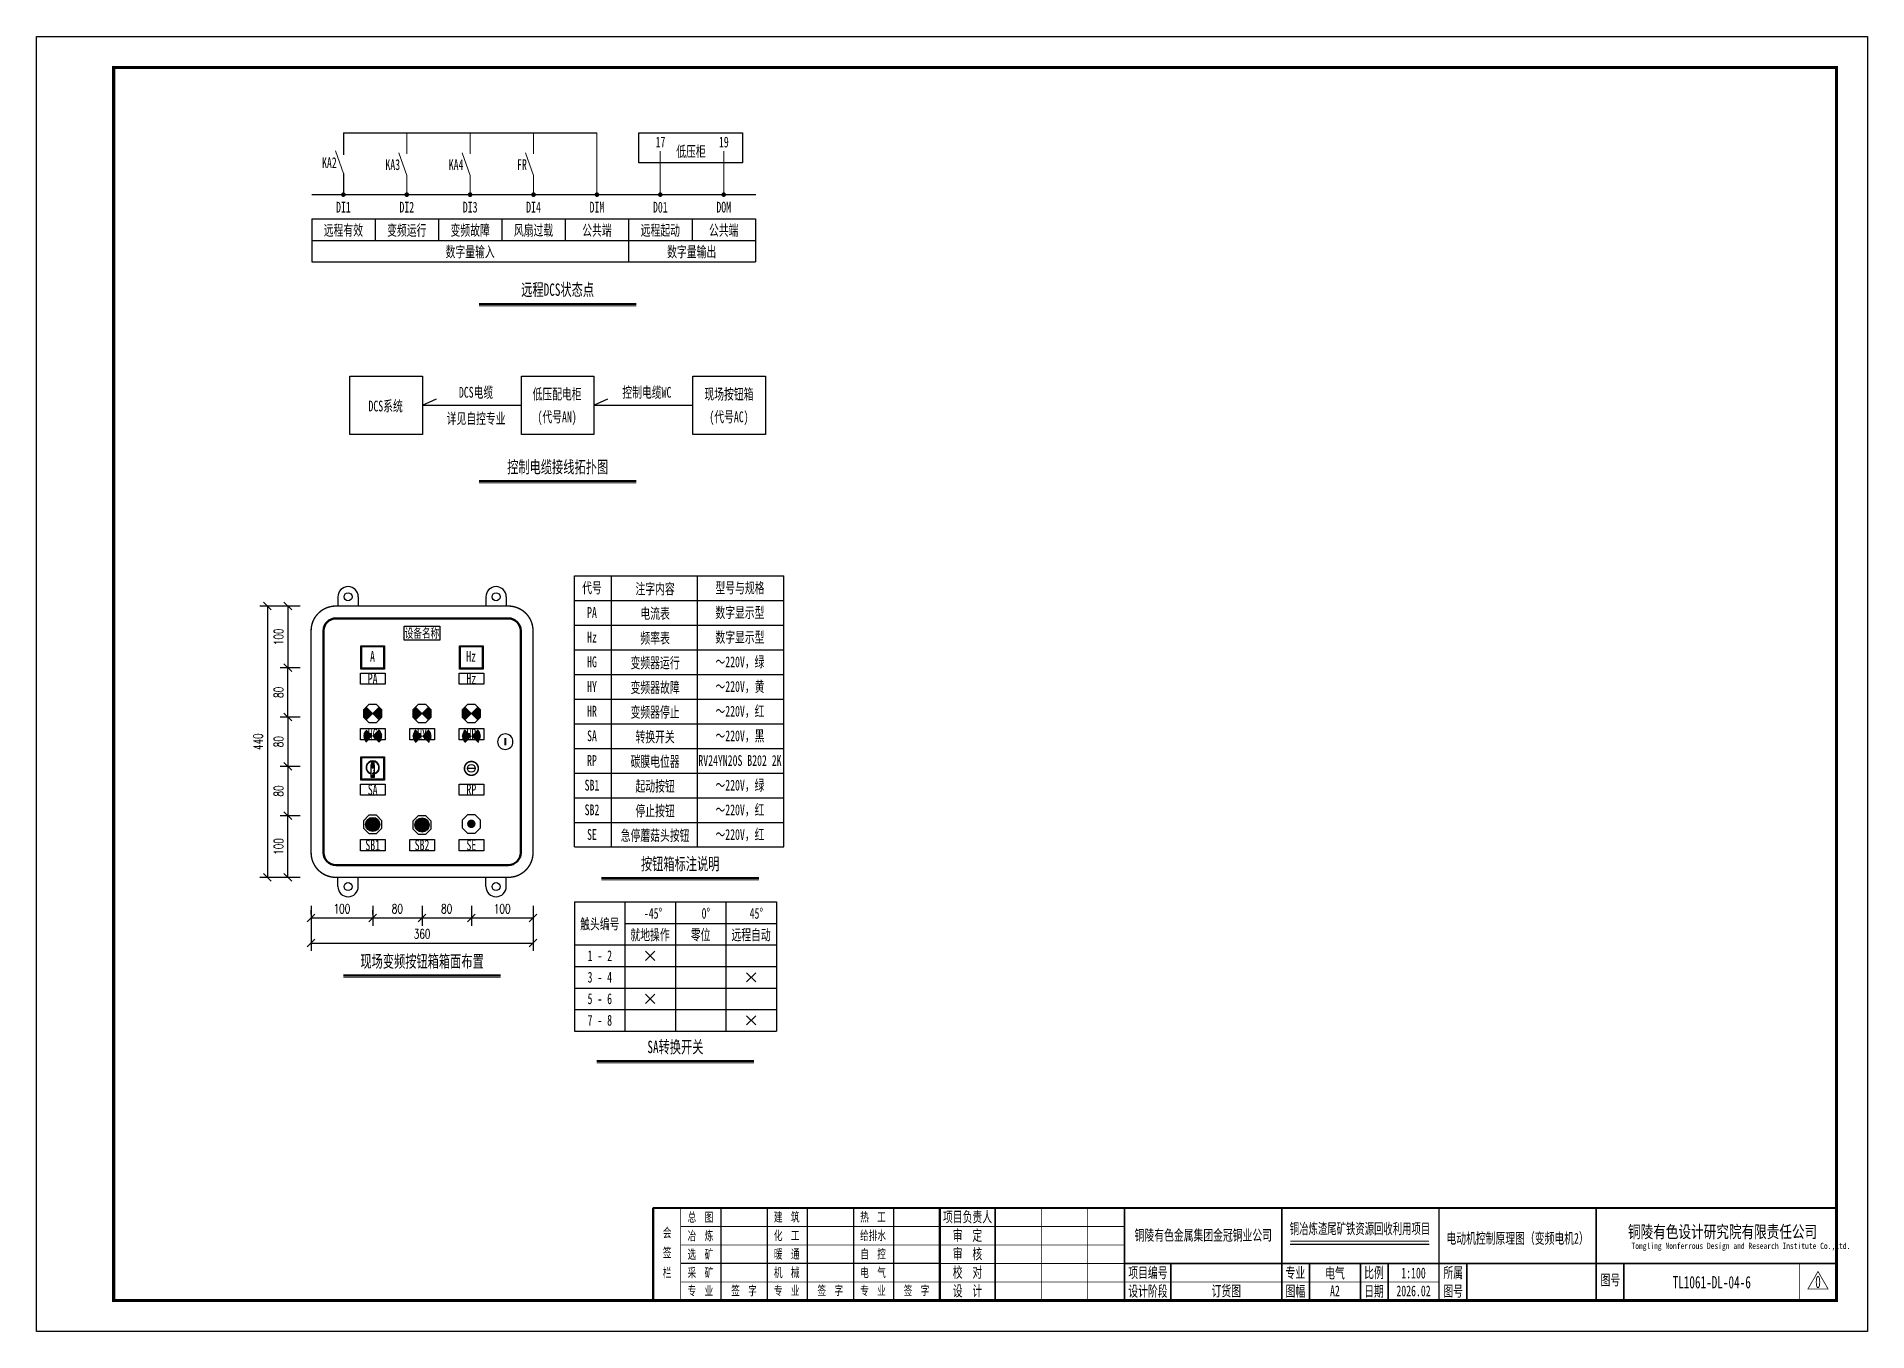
# Model space of a CAD drawing. Header units: millimetres. Extents: x 401220 to 2750366, y -101310 to 943175.
# Drawn here: x 1179837 to 1239237, y 495324 to 537324 of the extents above; entities that cross this region are included whole.
import ezdxf
from ezdxf.enums import TextEntityAlignment as Align

# ---------------------------------------------------------------- set-up
doc = ezdxf.new("R2010")
doc.units = ezdxf.units.MM
for name, color, linetype in [('1', 7, 'Continuous'), ('4', 1, 'Continuous'), ('动力平面设备层', 1, 'Continuous'), ('图框', 7, 'Continuous'), ('文字', 7, 'Continuous'), ('标注-照明', 7, 'Continuous'), ('照明平面导线层', 3, 'Continuous'), ('照明平面设备层', 1, 'Continuous'), ('电气-接地设计-接地线', 3, '接地线')]:
    doc.layers.add(name, color=color, linetype=linetype)
for name, color, linetype, lineweight in [('CAXA0层', 7, 'Continuous', 25), ('SW', 8, 'Continuous', 20), ('TEXT', 4, 'Continuous', 0)]:
    doc.layers.add(name, color=color, linetype=linetype, lineweight=lineweight)
doc.styles.add('DIM_FONT', font='txt.shx', dxfattribs={"width": 0.7, "bigfont": 'hzdx.shx'})
doc.styles.add('HZ', font='simsun.ttf', dxfattribs={"width": 0.75})
doc.styles.add('标准', font='NSimSun.ttf', dxfattribs={"width": 0.667})
doc.linetypes.add('接地线', pattern='A,500,[136,EESLTYPE.shx,S=100,R=0,X=0,Y=0],500,-200,60,-200', length=1460)
doc.dimstyles.new('副本 DIM20', dxfattribs={"dimtxt": 300, "dimasz": 2, "dimexe": 250, "dimexo": 300, "dimgap": 150, "dimtad": 1, "dimdec": 0, "dimlfac": 0.05, "dimzin": 0, "dimdsep": 46, "dimtxsty": 'DIM_FONT', "dimblk1": '_DIMX', "dimblk2": '_DIMX', "dimsah": 1, "dimcen": 0, "dimclrd": 3, "dimclre": 3, "dimclrt": 7, "dimadec": 0, "dimazin": 0, "dimtfac": 1, "dimtdec": 0, "dimtix": 1, "dimtmove": 2, "dimatfit": 3, "dimldrblk": '_DIMX', "dimfxl": 250, "dimtolj": 1, "dimtzin": 0, "dimarcsym": 0})

msp = doc.modelspace()

# ---------------------------------------------------------------- texts
at = {"layer": 'SW', "color": 7, "linetype": 'ByBlock', "lineweight": 25, "style": '标准', "width": 0.667}
for s, height, p in [('17', 350, (1200078.3, 533730.7)), ('19', 350, (1202134.8, 533730.7)), ('低压柜', 350, (1201067, 533424.7)), ('DI1', 350, (1189790.7, 531616.9)), ('DI2', 350, (1191847.2, 531616.9)), ('DI3', 350, (1193903.7, 531616.9)), ('DI4', 350, (1195960.2, 531616.9)), ('DIM', 350, (1198016.7, 531616.9)), ('D01', 350, (1200073.2, 531616.9)), ('DOM', 350, (1202129.7, 531616.9)), ('远程有效', 350, (1189790.7, 530868.4)), ('变频运行', 350, (1191847.2, 530868.4)), ('变频故障', 350, (1193903.7, 530868.4)), ('风扇过载', 350, (1195960.2, 530868.4)), ('公共端', 350, (1198016.7, 530868.4)), ('远程起动', 350, (1200073.2, 530868.4)), ('公共端', 350, (1202129.7, 530868.4)), ('数字量输入', 350, (1193903.1, 530170.2)), ('数字量输出', 350, (1201090.4, 530170.2)), ('远程DCS状态点', 400, (1196741.5, 528915.9)), ('DCS电缆', 350, (1194095.5, 525611.7)), ('低压配电柜', 350, (1196723.4, 525553.4)), ('控制电缆WC', 350, (1199636.7, 525611.7)), ('现场按钮箱', 350, (1202300.2, 525553.4)), ('DCS系统', 350, (1191160.7, 525165.2)), ('详见自控专业', 350, (1194095.5, 524763)), ('(代号AN)', 350, (1196723.4, 524814.6)), ('(代号AC)', 350, (1202300.2, 524814.6)), ('控制电缆接线拓扑图', 400, (1196741.5, 523164.4)), ('代号', 350, (1197855.4, 519267.1)), ('注字内容', 350, (1199903.4, 519236.2)), ('型号与规格', 350, (1202656.2, 519267.1)), ('PA', 350, (1197855.4, 518467.1)), ('电流表', 350, (1199903.4, 518436.2)), ('数字显示型', 350, (1202656.2, 518467.1)), ('设备名称', 300, (1192339.9, 517823.5)), ('Hz', 350, (1197855.4, 517667.1)), ('频率表', 350, (1199903.4, 517636.2)), ('数字显示型', 350, (1202656.2, 517667.1)), ('A', 350, (1190733.6, 517044.5)), ('Hz', 350, (1193933.6, 517044.5)), ('HG', 350, (1197855.4, 516867.1)), ('变频器运行', 350, (1199903.4, 516836.2)), ('～220V，绿', 350, (1202656.2, 516867.1)), ('PA', 350, (1190740.1, 516325.6)), ('Hz', 350, (1193940.1, 516325.7)), ('HY', 350, (1197855.4, 516067.1)), ('变频器故障', 350, (1199903.4, 516036.2)), ('～220V，黄', 350, (1202656.2, 516067.1)), ('HR', 350, (1197855.4, 515267.1)), ('变频器停止', 350, (1199903.4, 515236.2)), ('～220V，红', 350, (1202656.2, 515267.1)), ('HG', 350, (1190741.4, 514525.7)), ('HY', 350, (1192341.3, 514525.7)), ('HR', 350, (1193941.4, 514525.7)), ('SA', 350, (1197855.4, 514467.1)), ('转换开关', 350, (1199903.4, 514436.2)), ('～220V，黑', 350, (1202656.2, 514467.1)), ('RP', 350, (1197855.4, 513667.1)), ('碳膜电位器', 350, (1199903.4, 513636.2)), ('RV24YN20S B202 2K', 350, (1202656.2, 513667.1)), ('SB1', 350, (1197855.4, 512867.1)), ('起动按钮', 350, (1199903.4, 512836.2)), ('～220V，绿', 350, (1202656.2, 512867.1)), ('SA', 350, (1190740.1, 512725.6)), ('RP', 350, (1193941.4, 512725.7)), ('SB2', 350, (1197855.4, 512067.1)), ('停止按钮', 350, (1199903.4, 512036.2)), ('～220V，红', 350, (1202656.2, 512067.1)), ('SE', 350, (1197855.4, 511267.1)), ('急停蘑菇头按钮', 350, (1199903.4, 511236.2)), ('～220V，红', 350, (1202656.2, 511267.1)), ('SB1', 350, (1190741.4, 510925.6)), ('SB2', 350, (1192341.3, 510925.7)), ('SE', 350, (1193941.4, 510925.7)), ('按钮箱标注说明', 400, (1200717.3, 510289.5)), ('-45°', 350, (1199835.5, 508710.2)), ('0°', 350, (1201550.2, 508710.2)), ('45°', 350, (1203188.8, 508710.2)), ('触头编号', 350, (1198109.3, 508364.6)), ('就地操作', 350, (1199739.5, 508012.1)), ('零位', 350, (1201378.9, 508012.1)), ('远程自动', 350, (1203018.2, 508012.1)), ('现场变频按钮箱箱面布置', 400, (1192342.8, 507129.1)), ('1 - 2', 350, (1198109.3, 507335.3)), ('3 - 4', 350, (1198109.3, 506637.1)), ('5 - 6', 350, (1198109.3, 505938.9)), ('7 - 8', 350, (1198109.3, 505240.7)), ('SA转换开关', 400, (1200562.6, 504350.5))]:
    msp.add_text(s, height=height, dxfattribs=at).set_placement(p, align=Align.CENTER)
for s, p in [('KA2', (1189573.2, 533235)), ('KA3', (1191629.7, 533171.2)), ('KA4', (1193686.2, 533171.2)), ('FR', (1195742.7, 533171.2))]:
    msp.add_text(s, height=350, dxfattribs=at).set_placement(p, align=Align.MIDDLE_RIGHT)
at = {"layer": 'SW', "color": 7, "linetype": 'Continuous', "lineweight": 25, "style": '标准'}
for s, height, width, p in [('铜陵有色金属集团金冠铜业公司', 350, 0.667, (1217690.5, 498269.8)), ('铜冶炼渣尾矿铁资源回收利用项目', 350, 0.62, (1222774.1, 498481.4)), ('电动机控制原理图（变频电机2）', 350, 0.667, (1227887.5, 498169.1)), ('电气', 350, 0.667, (1221960.8, 497041.8)), ('1:100', 350, 0.667, (1224510.8, 497041.8)), ('订货图', 350, 0.667, (1218436, 496462.1)), ('A2', 350, 0.667, (1221960.8, 496462.1)), ('2026.02', 350, 0.667, (1224510.8, 496462.1)), ('TL1061-DL-04-6', 400, 0.667, (1234185.9, 496718.6)), ('0', 400, 0.667, (1237634.4, 496730.1))]:
    msp.add_text(s, height=height, dxfattribs=dict(at, width=width)).set_placement(p, align=Align.CENTER)

# ---------------------------------------------------------------- blocks, each defined once
blk = doc.blocks.new('_Oblique')
at = {"color": 0, "linetype": 'ByBlock', "lineweight": -2}
blk.add_line((-0.5, -0.5), (0.5, 0.5), dxfattribs=at)
blk = doc.blocks.new('*D123')
at = {"layer": '1', "color": 3, "linetype": 'ByBlock', "lineweight": -2, "transparency": 16777216}
for p, q in [((1188384, 515252), (1187738, 515252)), ((1187988, 515252), (1187988, 513652)), ((1188384, 513652), (1187738, 513652))]:
    blk.add_line(p, q, dxfattribs=at)
at = {"layer": 'Defpoints', "color": 0, "linetype": 'ByBlock', "transparency": 16777216}
for p in [(1188684, 515252), (1187988, 513652), (1188684, 513652)]:
    blk.add_point(p, dxfattribs=at)
at = {"layer": '1', "color": 3, "linetype": 'ByBlock', "lineweight": -2, "transparency": 16777216, "xscale": 250, "yscale": 250, "zscale": 250}
for p, rotation in [((1187988, 515252), 90), ((1187988, 513652), 270)]:
    blk.add_blockref('_Oblique', p, dxfattribs=dict(at, rotation=rotation))
at = {"layer": '1', "color": 7, "linetype": 'ByBlock', "transparency": 16777216, "insert": (1187688, 514452), "char_height": 300, "attachment_point": 5, "rotation": 90, "style": 'DIM_FONT'}
blk.add_mtext('\\A1;80', dxfattribs=at)
blk = doc.blocks.new('_DIMX')
blk.add_line((-150, 0), (150, 0))
at = {"const_width": 50}
blk.add_lwpolyline([(-70, -70), (70, 70)], dxfattribs=at)
blk = doc.blocks.new('*D124')
at = {"layer": '1', "color": 3, "linetype": 'ByBlock', "lineweight": -2, "transparency": 16777216}
for p, q in [((1188061, 518852), (1187074, 518852)), ((1187324, 518852), (1187324, 510052)), ((1188061, 510052), (1187074, 510052))]:
    blk.add_line(p, q, dxfattribs=at)
at = {"layer": 'Defpoints', "color": 0, "linetype": 'ByBlock', "transparency": 16777216}
for p in [(1188361, 518852), (1187324, 510052), (1188361, 510052)]:
    blk.add_point(p, dxfattribs=at)
at = {"layer": '1', "color": 3, "linetype": 'ByBlock', "lineweight": -2, "transparency": 16777216, "xscale": 250, "yscale": 250, "zscale": 250}
for p, rotation in [((1187324, 518852), 90), ((1187324, 510052), 270)]:
    blk.add_blockref('_Oblique', p, dxfattribs=dict(at, rotation=rotation))
at = {"layer": '1', "color": 7, "linetype": 'ByBlock', "transparency": 16777216, "insert": (1187024, 514452), "char_height": 300, "attachment_point": 5, "rotation": 90, "style": 'DIM_FONT'}
blk.add_mtext('\\A1;440', dxfattribs=at)
blk = doc.blocks.new('*D125')
at = {"layer": '1', "color": 3, "linetype": 'ByBlock', "lineweight": -2, "transparency": 16777216}
for p, q in [((1188384, 518852), (1187738, 518852)), ((1187988, 518852), (1187988, 516852)), ((1188384, 516852), (1187738, 516852))]:
    blk.add_line(p, q, dxfattribs=at)
at = {"layer": 'Defpoints', "color": 0, "linetype": 'ByBlock', "transparency": 16777216}
for p in [(1188684, 518852), (1187988, 516852), (1188684, 516852)]:
    blk.add_point(p, dxfattribs=at)
at = {"layer": '1', "color": 3, "linetype": 'ByBlock', "lineweight": -2, "transparency": 16777216, "xscale": 250, "yscale": 250, "zscale": 250}
for p, rotation in [((1187988, 518852), 90), ((1187988, 516852), 270)]:
    blk.add_blockref('_Oblique', p, dxfattribs=dict(at, rotation=rotation))
at = {"layer": '1', "color": 7, "linetype": 'ByBlock', "transparency": 16777216, "insert": (1187688, 517852), "char_height": 300, "attachment_point": 5, "rotation": 90, "style": 'DIM_FONT'}
blk.add_mtext('\\A1;100', dxfattribs=at)
blk = doc.blocks.new('*D126')
at = {"layer": '1', "color": 3, "linetype": 'ByBlock', "lineweight": -2, "transparency": 16777216}
for p, q in [((1188229, 516852), (1187738, 516852)), ((1187988, 515252), (1187988, 516852)), ((1188167, 515252), (1187738, 515252))]:
    blk.add_line(p, q, dxfattribs=at)
at = {"layer": 'Defpoints', "color": 0, "linetype": 'ByBlock', "transparency": 16777216}
for p in [(1187988, 516852), (1188529, 516852), (1188467, 515252)]:
    blk.add_point(p, dxfattribs=at)
at = {"layer": '1', "color": 3, "linetype": 'ByBlock', "lineweight": -2, "transparency": 16777216, "xscale": 250, "yscale": 250, "zscale": 250}
for p, rotation in [((1187988, 516852), 90), ((1187988, 515252), 270)]:
    blk.add_blockref('_Oblique', p, dxfattribs=dict(at, rotation=rotation))
at = {"layer": '1', "color": 7, "linetype": 'ByBlock', "transparency": 16777216, "insert": (1187688, 516052), "char_height": 300, "attachment_point": 5, "rotation": 90, "style": 'DIM_FONT'}
blk.add_mtext('\\A1;80', dxfattribs=at)
blk = doc.blocks.new('*D127')
at = {"layer": '1', "color": 3, "linetype": 'ByBlock', "lineweight": -2, "transparency": 16777216}
for p, q in [((1192341, 509129), (1192341, 508483)), ((1193943, 509129), (1193943, 508483)), ((1192341, 508733), (1193943, 508733))]:
    blk.add_line(p, q, dxfattribs=at)
at = {"layer": 'Defpoints', "color": 0, "linetype": 'ByBlock', "transparency": 16777216}
for p in [(1192341, 509429), (1193943, 509429), (1193943, 508733)]:
    blk.add_point(p, dxfattribs=at)
at = {"layer": '1', "color": 3, "linetype": 'ByBlock', "lineweight": -2, "transparency": 16777216, "xscale": 250, "yscale": 250, "zscale": 250, "rotation": 180}
blk.add_blockref('_Oblique', (1192341, 508733), dxfattribs=at)
at = {"layer": '1', "color": 3, "linetype": 'ByBlock', "lineweight": -2, "transparency": 16777216, "xscale": 250, "yscale": 250, "zscale": 250}
blk.add_blockref('_Oblique', (1193943, 508733), dxfattribs=at)
at = {"layer": '1', "color": 7, "linetype": 'ByBlock', "transparency": 16777216, "insert": (1193142, 509033), "char_height": 300, "attachment_point": 5, "style": 'DIM_FONT'}
blk.add_mtext('\\A1;80', dxfattribs=at)
blk = doc.blocks.new('*D128')
at = {"layer": '1', "color": 3, "linetype": 'ByBlock', "lineweight": -2, "transparency": 16777216}
for p, q in [((1193943, 509129), (1193943, 508483)), ((1195943, 509129), (1195943, 508483)), ((1193943, 508733), (1195943, 508733))]:
    blk.add_line(p, q, dxfattribs=at)
at = {"layer": 'Defpoints', "color": 0, "linetype": 'ByBlock', "transparency": 16777216}
for p in [(1193943, 509429), (1195943, 509429), (1195943, 508733)]:
    blk.add_point(p, dxfattribs=at)
at = {"layer": '1', "color": 3, "linetype": 'ByBlock', "lineweight": -2, "transparency": 16777216, "xscale": 250, "yscale": 250, "zscale": 250, "rotation": 180}
blk.add_blockref('_Oblique', (1193943, 508733), dxfattribs=at)
at = {"layer": '1', "color": 3, "linetype": 'ByBlock', "lineweight": -2, "transparency": 16777216, "xscale": 250, "yscale": 250, "zscale": 250}
blk.add_blockref('_Oblique', (1195943, 508733), dxfattribs=at)
at = {"layer": '1', "color": 7, "linetype": 'ByBlock', "transparency": 16777216, "insert": (1194943, 509033), "char_height": 300, "attachment_point": 5, "style": 'DIM_FONT'}
blk.add_mtext('\\A1;100', dxfattribs=at)
blk = doc.blocks.new('*D129')
at = {"layer": '1', "color": 3, "linetype": 'ByBlock', "lineweight": -2, "transparency": 16777216}
for p, q in [((1188743, 509129), (1188743, 507668)), ((1195943, 509129), (1195943, 507668)), ((1188743, 507918), (1195943, 507918))]:
    blk.add_line(p, q, dxfattribs=at)
at = {"layer": 'Defpoints', "color": 0, "linetype": 'ByBlock', "transparency": 16777216}
for p in [(1188743, 509429), (1195943, 509429), (1195943, 507918)]:
    blk.add_point(p, dxfattribs=at)
at = {"layer": '1', "color": 3, "linetype": 'ByBlock', "lineweight": -2, "transparency": 16777216, "xscale": 250, "yscale": 250, "zscale": 250, "rotation": 180}
blk.add_blockref('_Oblique', (1188743, 507918), dxfattribs=at)
at = {"layer": '1', "color": 3, "linetype": 'ByBlock', "lineweight": -2, "transparency": 16777216, "xscale": 250, "yscale": 250, "zscale": 250}
blk.add_blockref('_Oblique', (1195943, 507918), dxfattribs=at)
at = {"layer": '1', "color": 7, "linetype": 'ByBlock', "transparency": 16777216, "insert": (1192343, 508218), "char_height": 300, "attachment_point": 5, "style": 'DIM_FONT'}
blk.add_mtext('\\A1;360', dxfattribs=at)
blk = doc.blocks.new('*D130')
at = {"layer": '1', "color": 3, "linetype": 'ByBlock', "lineweight": -2, "transparency": 16777216}
for p, q in [((1188384, 512052), (1187738, 512052)), ((1187988, 510052), (1187988, 512052)), ((1188384, 510052), (1187738, 510052))]:
    blk.add_line(p, q, dxfattribs=at)
at = {"layer": 'Defpoints', "color": 0, "linetype": 'ByBlock', "transparency": 16777216}
for p in [(1187988, 512052), (1188684, 512052), (1188684, 510052)]:
    blk.add_point(p, dxfattribs=at)
at = {"layer": '1', "color": 3, "linetype": 'ByBlock', "lineweight": -2, "transparency": 16777216, "xscale": 250, "yscale": 250, "zscale": 250}
for p, rotation in [((1187988, 512052), 90), ((1187988, 510052), 270)]:
    blk.add_blockref('_Oblique', p, dxfattribs=dict(at, rotation=rotation))
at = {"layer": '1', "color": 7, "linetype": 'ByBlock', "transparency": 16777216, "insert": (1187688, 511052), "char_height": 300, "attachment_point": 5, "rotation": 90, "style": 'DIM_FONT'}
blk.add_mtext('\\A1;100', dxfattribs=at)
blk = doc.blocks.new('*D131')
at = {"layer": '1', "color": 3, "linetype": 'ByBlock', "lineweight": -2, "transparency": 16777216}
for p, q in [((1188167, 513652), (1187738, 513652)), ((1187988, 513652), (1187988, 512052)), ((1188229, 512052), (1187738, 512052))]:
    blk.add_line(p, q, dxfattribs=at)
at = {"layer": 'Defpoints', "color": 0, "linetype": 'ByBlock', "transparency": 16777216}
for p in [(1188467, 513652), (1187988, 512052), (1188529, 512052)]:
    blk.add_point(p, dxfattribs=at)
at = {"layer": '1', "color": 3, "linetype": 'ByBlock', "lineweight": -2, "transparency": 16777216, "xscale": 250, "yscale": 250, "zscale": 250}
for p, rotation in [((1187988, 513652), 90), ((1187988, 512052), 270)]:
    blk.add_blockref('_Oblique', p, dxfattribs=dict(at, rotation=rotation))
at = {"layer": '1', "color": 7, "linetype": 'ByBlock', "transparency": 16777216, "insert": (1187688, 512852), "char_height": 300, "attachment_point": 5, "rotation": 90, "style": 'DIM_FONT'}
blk.add_mtext('\\A1;80', dxfattribs=at)
blk = doc.blocks.new('*D132')
at = {"layer": '1', "color": 3, "linetype": 'ByBlock', "lineweight": -2, "transparency": 16777216}
for p, q in [((1188743, 508846), (1188743, 508983)), ((1188743, 508733), (1190743, 508733)), ((1190743, 508846), (1190743, 508983))]:
    blk.add_line(p, q, dxfattribs=at)
at = {"layer": 'Defpoints', "color": 0, "linetype": 'ByBlock', "transparency": 16777216}
for p in [(1188743, 508546), (1190743, 508733), (1190743, 508546)]:
    blk.add_point(p, dxfattribs=at)
at = {"layer": '1', "color": 3, "linetype": 'ByBlock', "lineweight": -2, "transparency": 16777216, "xscale": 250, "yscale": 250, "zscale": 250, "rotation": 180}
blk.add_blockref('_Oblique', (1188743, 508733), dxfattribs=at)
at = {"layer": '1', "color": 3, "linetype": 'ByBlock', "lineweight": -2, "transparency": 16777216, "xscale": 250, "yscale": 250, "zscale": 250}
blk.add_blockref('_Oblique', (1190743, 508733), dxfattribs=at)
at = {"layer": '1', "color": 7, "linetype": 'ByBlock', "transparency": 16777216, "insert": (1189743, 509033), "char_height": 300, "attachment_point": 5, "style": 'DIM_FONT'}
blk.add_mtext('\\A1;100', dxfattribs=at)
blk = doc.blocks.new('*D133')
at = {"layer": '1', "color": 3, "linetype": 'ByBlock', "lineweight": -2, "transparency": 16777216}
for p, q in [((1190740, 509129), (1190740, 508483)), ((1192341, 509129), (1192341, 508483)), ((1190740, 508733), (1192341, 508733))]:
    blk.add_line(p, q, dxfattribs=at)
at = {"layer": 'Defpoints', "color": 0, "linetype": 'ByBlock', "transparency": 16777216}
for p in [(1190740, 509429), (1192341, 509429), (1192341, 508733)]:
    blk.add_point(p, dxfattribs=at)
at = {"layer": '1', "color": 3, "linetype": 'ByBlock', "lineweight": -2, "transparency": 16777216, "xscale": 250, "yscale": 250, "zscale": 250, "rotation": 180}
blk.add_blockref('_Oblique', (1190740, 508733), dxfattribs=at)
at = {"layer": '1', "color": 3, "linetype": 'ByBlock', "lineweight": -2, "transparency": 16777216, "xscale": 250, "yscale": 250, "zscale": 250}
blk.add_blockref('_Oblique', (1192341, 508733), dxfattribs=at)
at = {"layer": '1', "color": 7, "linetype": 'ByBlock', "transparency": 16777216, "insert": (1191541, 509033), "char_height": 300, "attachment_point": 5, "style": 'DIM_FONT'}
blk.add_mtext('\\A1;80', dxfattribs=at)
blk = doc.blocks.new('3')
at = {"layer": 'TEXT', "color": 7, "lineweight": 25, "style": 'HZ', "width": 0.75}
for s, height, p in [('铜陵有色设计研究院有限责任公司', 400, (221501, 249018)), ('Tongling Nonferrous Design and Research Institute Co.,Ltd.', 200, (221613, 248659))]:
    blk.add_text(s, height=height, dxfattribs=at).set_placement(p)
blk = doc.blocks.new('铜陵有色图签02')
at = {"layer": '图框', "linetype": 'Continuous', "lineweight": 50}
for p, q in [((-38401, 3003), (-38401, 1)), ((-29100, 3001), (-29100, 0))]:
    blk.add_line(p, q, dxfattribs=at)
at = {"layer": '图框', "color": 7, "linetype": 'Continuous', "lineweight": 25}
for p, q in [((-36201, 3010), (-36201, 9)), ((-34701, 3010), (-34701, 9)), ((-33401, 3017), (-33401, 16)), ((-31901, 3017), (-31901, 16)), ((-30601, 3017), (-30601, 16)), ((-29100, 1201), (-37501, 1201))]:
    blk.add_line(p, q, dxfattribs=at)
at = {"layer": '图框', "color": 7, "linetype": 'Continuous', "lineweight": 35}
for p, q in [((-27300, 3001), (-27300, 1)), ((-21600, 1197), (-21600, -3)), ((-17100, 1200), (-17100, 0)), ((-15450, 0), (-15450, 1200)), ((-14550, 1200), (-14550, 0)), ((-12000, 1201), (-12000, 1)), ((-6900, 1202), (-6900, 2))]:
    blk.add_line(p, q, dxfattribs=at)
at = {"layer": '图框', "lineweight": 25}
blk.add_line((-17723, 1830), (-13223, 1830), dxfattribs=at)
at = {"layer": '图框', "lineweight": 70, "const_width": 70}
blk.add_lwpolyline([(-17980, 3001), (0, 3001), (-38401, 3001)], dxfattribs=at)
at = {"layer": '图框', "color": 7, "linetype": 'Continuous', "lineweight": 25, "const_width": 25}
for points in [[(-37501, 3000), (-37501, 0)], [(-25800, 3001), (-25800, 1)], [(-24300, 3001), (-24300, 1)], [(-23100, 2401), (-37501, 2401)], [(-23100, 1801), (-37501, 1801)], [(-23100, 1201), (-29100, 1201)], [(-12900, 600), (-18000, 600), (-37501, 600)], [(-602, 943), (-932, 371), (-272, 371), (-602, 943)]]:
    blk.add_lwpolyline(points, dxfattribs=at)
at = {"layer": '图框', "linetype": 'Continuous', "lineweight": 50, "const_width": 50}
for points in [[(-23100, 3001), (-23100, 1)], [(-18000, 3000), (-18000, 0)]]:
    blk.add_lwpolyline(points, dxfattribs=at)
at = {"layer": '图框', "lineweight": 50, "const_width": 50}
for points in [[(-12900, 3001), (-12900, 1)], [(-7800, 3001), (-7800, 1)], [(0, 3000), (0, 0)], [(-23100, 1200), (0, 1200)]]:
    blk.add_lwpolyline(points, dxfattribs=at)
at = {"layer": '图框', "lineweight": 25, "const_width": 35}
blk.add_lwpolyline([(-17723, 1930), (-13223, 1930)], dxfattribs=at)
at = {"layer": '图框', "color": 7, "linetype": 'Continuous', "lineweight": 35, "const_width": 25}
blk.add_lwpolyline([(-1200, 1201), (-1200, 0)], dxfattribs=at)
at = {"layer": '图框', "linetype": 'Continuous', "lineweight": 70, "const_width": 70}
blk.add_lwpolyline([(-38401, 1), (0, 0)], dxfattribs=at)
at = {"layer": '图框', "lineweight": 25}
blk.add_blockref('3', (-228268, -246986), dxfattribs=at)
at = {"layer": 'TEXT', "color": 7, "lineweight": 25, "style": '标准', "width": 0.667}
for s, height, p in [('会', 300, (-37942, 2054)), ('总  图', 300, (-36862, 2555)), ('建  筑', 300, (-34062, 2562)), ('热  工', 300, (-31262, 2562)), ('项目负责人', 350, (-28197, 2541)), ('冶  炼', 300, (-36862, 1955)), ('化  工', 300, (-34062, 1962)), ('给排水', 300, (-31262, 1962)), ('审  定', 350, (-28197, 1941)), ('签', 300, (-37942, 1404)), ('选  矿', 300, (-36862, 1355)), ('暖  通', 300, (-34062, 1362)), ('自  控', 300, (-31262, 1362)), ('审  核', 350, (-28197, 1341)), ('栏', 300, (-37942, 754)), ('采  矿', 300, (-36862, 754)), ('机  械', 300, (-34062, 761)), ('电  气', 300, (-31262, 761)), ('校  对', 350, (-28197, 741)), ('项目编号', 350, (-22343, 730)), ('专业', 350, (-17559, 730)), ('比例', 350, (-15009, 730)), ('所属', 350, (-12438, 730)), ('图号', 350, (-7339, 495)), ('专  业', 300, (-36862, 170)), ('签  字', 300, (-35449, 170)), ('专  业', 300, (-34062, 177)), ('签  字', 300, (-32649, 177)), ('专  业', 300, (-31262, 177)), ('签  字', 300, (-29849, 177)), ('设  计', 350, (-28197, 139)), ('设计阶段', 350, (-22343, 130)), ('图幅', 350, (-17559, 130)), ('日期', 350, (-15009, 130)), ('图号', 350, (-12438, 130))]:
    blk.add_text(s, height=height, dxfattribs=at).set_placement(p, align=Align.CENTER)

# ---------------------------------------------------------------- dimensions: what is measured, and where the dimension line sits
at = {"layer": '1', "color": 7, "linetype": 'ByBlock'}
for base, p1, p2, angle, picture, middle in [((1187324.4, 510051.7), (1188360.9, 518851.7), (1188360.9, 510051.7), 90, '*D124', (1187024.4, 514451.7)), ((1187988.4, 516851.7), (1188684, 518851.7), (1188684, 516851.7), 90, '*D125', (1187688.4, 517851.7)), ((1187988.4, 516851.7), (1188467.1, 515251.7), (1188529.2, 516851.7), 90, '*D126', (1187688.4, 516051.7)), ((1187988.4, 513651.7), (1188684, 515251.7), (1188684, 513651.7), 90, '*D123', (1187688.4, 514451.7)), ((1187988.4, 512051.7), (1188467.1, 513651.7), (1188529.2, 512051.7), 270, '*D131', (1187688.4, 512851.7)), ((1187988.4, 512051.7), (1188684, 510051.7), (1188684, 512051.7), 270, '*D130', (1187688.4, 511051.7))]:
    dim = msp.add_linear_dim(base=base, p1=p1, p2=p2, angle=angle, dimstyle='副本 DIM20', override={"dimasz": 250, "dimblk1": 'Oblique', "dimblk2": 'Oblique'}, dxfattribs=at)
    dim.commit()
    dim.dimension.update_dxf_attribs({"geometry": picture, "text_midpoint": middle})
for base, p1, p2, picture, middle in [((1195942.8, 507918.2), (1188742.8, 509429.1), (1195942.8, 509429.1), '*D129', (1192342.8, 508218.2)), ((1190742.8, 508733.4), (1188742.8, 508545.6), (1190742.8, 508545.6), '*D132', (1189742.8, 509033.4)), ((1192341.4, 508733.4), (1190740, 509429.1), (1192341.4, 509429.1), '*D133', (1191540.7, 509033.4)), ((1193942.8, 508733.4), (1192341.4, 509429.1), (1193942.8, 509429.1), '*D127', (1193142.1, 509033.4)), ((1195942.8, 508733.4), (1193942.8, 509429.1), (1195942.8, 509429.1), '*D128', (1194942.8, 509033.4))]:
    dim = msp.add_linear_dim(base=base, p1=p1, p2=p2, dimstyle='副本 DIM20', override={"dimasz": 250, "dimblk1": 'Oblique', "dimblk2": 'Oblique'}, dxfattribs=at)
    dim.commit()
    dim.dimension.update_dxf_attribs({"geometry": picture, "text_midpoint": middle})

# ---------------------------------------------------------------- hatches: boundary and pattern name
at = {"linetype": 'ByBlock', "lineweight": 25}
h = msp.add_hatch(dxfattribs=at)
h.set_pattern_fill('ANSI31', scale=184.8, style=0)
h.set_pattern_definition([(45, (626340.397, 517562.544), (-16.3341666, 16.3341666), [])])
h.paths.add_polyline_path([(1190742.8, 515367.6), (1190533.9, 515576.8, 0.1991281), (1190447.1, 515367.6, 0.1986966), (1190533.5, 515158.7)])
h.paths.add_polyline_path([(1190952, 515576.5), (1190742.8, 515367.6), (1190951.7, 515158.3, 0.1991281), (1191038.4, 515367.6, 0.1986966)])
h = msp.add_hatch(dxfattribs=at)
h.set_pattern_fill('ANSI31', scale=184.8, style=0)
h.set_pattern_definition([(45, (629330.195, 517562.544), (-16.3341666, 16.3341666), [])])
h.paths.add_polyline_path([(1192342.7, 515367.6), (1192133.8, 515576.8, 0.1991281), (1192047, 515367.6, 0.1986966), (1192133.5, 515158.7)])
h.paths.add_polyline_path([(1192552, 515576.5), (1192342.7, 515367.6), (1192551.6, 515158.3, 0.1991281), (1192638.4, 515367.6, 0.1986966)])
h = msp.add_hatch(dxfattribs=at)
h.set_pattern_fill('ANSI31', scale=184.8, style=0)
h.set_pattern_definition([(45, (630930.25, 517562.544), (-16.3341666, 16.3341666), [])])
h.paths.add_polyline_path([(1193942.8, 515367.6), (1193733.9, 515576.8, 0.1991281), (1193647.1, 515367.6, 0.1986966), (1193733.5, 515158.7)])
h.paths.add_polyline_path([(1194152, 515576.5), (1193942.8, 515367.6), (1194151.7, 515158.3, 0.1991281), (1194238.4, 515367.6, 0.1986966)])
h = msp.add_hatch(dxfattribs=at)
h.set_pattern_fill('ANSI31', scale=184.8, style=0)
h.set_pattern_definition([(45, (626340.397, 516827.52), (-16.3341666, 16.3341666), [])])
h.paths.add_polyline_path([(1190742.8, 514632.6), (1190533.9, 514841.8, 0.1991281), (1190447.1, 514632.6, 0.1986966), (1190533.5, 514423.7)])
h.paths.add_polyline_path([(1190952, 514841.5), (1190742.8, 514632.6), (1190951.7, 514423.3, 0.1991281), (1191038.4, 514632.6, 0.1986966)])
h = msp.add_hatch(dxfattribs=at)
h.set_pattern_fill('ANSI31', scale=184.8, style=0)
h.set_pattern_definition([(45, (629330.195, 516827.52), (-16.3341666, 16.3341666), [])])
h.paths.add_polyline_path([(1192342.7, 514632.6), (1192133.8, 514841.8, 0.1991281), (1192047, 514632.6, 0.1986966), (1192133.5, 514423.7)])
h.paths.add_polyline_path([(1192552, 514841.5), (1192342.7, 514632.6), (1192551.6, 514423.3, 0.1991281), (1192638.4, 514632.6, 0.1986966)])
h = msp.add_hatch(dxfattribs=at)
h.set_pattern_fill('ANSI31', scale=184.8, style=0)
h.set_pattern_definition([(45, (630930.25, 516827.52), (-16.3341666, 16.3341666), [])])
h.paths.add_polyline_path([(1193942.8, 514632.6), (1193733.9, 514841.8, 0.1991281), (1193647.1, 514632.6, 0.1986966), (1193733.5, 514423.7)])
h.paths.add_polyline_path([(1194152, 514841.5), (1193942.8, 514632.6), (1194151.7, 514423.3, 0.1991281), (1194238.4, 514632.6, 0.1986966)])
at = {"layer": '文字', "linetype": 'ByBlock', "ltscale": 0.2}
h = msp.add_hatch(dxfattribs=at)
h.set_pattern_fill('ANSI31', scale=308, style=0)
h.set_pattern_definition([(45, (-2173361.837, 1886555.832), (-27.22361108, 27.22361108), [])])
edge = h.paths.add_edge_path()
edge.add_line((1190803.7, 513304.5), (1190803.7, 513579.8))
edge.add_line((1190679, 513579.8), (1190679, 513304.5))
edge.add_arc((1189907.3, 513579.8), 896.4, 360, 366.231132)
edge.add_arc((1190323.1, 513625.2), 478.1, 6.231132, 14.766974)
edge.add_arc((1190582, 513693.4), 210.4, 14.766974, 32.471625)
edge.add_arc((1190741.4, 513794.8), 21.5, 32.471625, 90)
edge.add_arc((1190741.4, 513794.8), 21.5, 90, 147.528375)
edge.add_arc((1190900.7, 513693.4), 210.4, 147.528375, 165.233026)
edge.add_arc((1191159.6, 513625.2), 478.1, 165.233026, 173.768868)
edge.add_arc((1191575.4, 513579.8), 896.4, 173.768868, 180)
edge.add_line((1190679, 513304.5), (1190803.7, 513304.5))
at = {"layer": '电气-接地设计-接地线', "linetype": 'ByBlock', "ltscale": 0.2}
h = msp.add_hatch(color=7, dxfattribs=at)
edge = h.paths.add_edge_path()
edge.add_arc((1190742.8, 511767.6), 230.3, 0, 360)
h = msp.add_hatch(color=7, dxfattribs=at)
edge = h.paths.add_edge_path()
edge.add_arc((1192342.7, 511752.1), 230.3, 0, 360)
h = msp.add_hatch(color=7, dxfattribs=at)
edge = h.paths.add_edge_path()
edge.add_arc((1193941.4, 511787.6), 138.2, 0, 360)

# ---------------------------------------------------------------- linework, layer by layer
at = {"color": 7, "linetype": 'ByBlock', "lineweight": 25}
for p, q in [((1190952, 515576.5), (1190533.5, 515158.7)), ((1190951.7, 515158.3), (1190533.9, 515576.8)), ((1192552, 515576.5), (1192133.5, 515158.7)), ((1192551.6, 515158.3), (1192133.8, 515576.8)), ((1194152, 515576.5), (1193733.5, 515158.7)), ((1194151.7, 515158.3), (1193733.9, 515576.8)), ((1190679, 513579.8), (1190679, 513304.5)), ((1190679, 513304.5), (1190803.7, 513304.5)), ((1190803.7, 513304.5), (1190803.7, 513579.8))]:
    msp.add_line(p, q, dxfattribs=at)
at = {"color": 7, "linetype": 'ByBlock', "lineweight": 20, "const_width": 75}
for points in [[(1189752.6, 532197.3, 1), (1189827.6, 532197.3, 1)], [(1191809.1, 532197.3, 1), (1191884.1, 532197.3, 1)], [(1193865.6, 532197.3, 1), (1193940.6, 532197.3, 1)], [(1195922.1, 532197.3, 1), (1195997.1, 532197.3, 1)], [(1197978.6, 532197.3, 1), (1198053.6, 532197.3, 1)], [(1200035.1, 532197.3, 1), (1200110.1, 532197.3, 1)], [(1202091.6, 532197.3, 1), (1202166.6, 532197.3, 1)]]:
    msp.add_lwpolyline(points, format="xyb", close=True, dxfattribs=at)
at = {"color": 7, "linetype": 'ByBlock', "lineweight": 50}
for points in [[(1189542.8, 518451.7, 0.4142136), (1189142.8, 518051.7)], [(1195542.8, 518051.7, 0.4142136), (1195142.8, 518451.7)], [(1189142.8, 510851.7, 0.4142136), (1189542.8, 510451.7)], [(1195142.8, 510451.7, 0.4142136), (1195542.8, 510851.7)]]:
    msp.add_lwpolyline(points, format="xyb", dxfattribs=at)
for points in [[(1189142.8, 510851.7), (1189142.8, 518051.7)], [(1189542.8, 518451.7), (1195142.8, 518451.7)], [(1195542.8, 518051.7), (1195542.8, 510851.7)], [(1195142.8, 510451.7), (1189542.8, 510451.7)]]:
    msp.add_lwpolyline(points, dxfattribs=at)
at = {"color": 7, "linetype": 'ByBlock', "lineweight": 25}
for points in [[(1191763.1, 518201.7), (1192922.4, 518201.7), (1192922.4, 517745.7), (1191763.1, 517745.7)], [(1190360.2, 517561.5), (1191122.6, 517561.5), (1191122.6, 516809.2), (1190360.2, 516809.2)], [(1193560.2, 517561.5), (1194322.6, 517561.5), (1194322.6, 516809.2), (1193560.2, 516809.2)], [(1190343.7, 516676.3), (1191141.8, 516676.3), (1191141.8, 516313.5), (1190343.7, 516313.5)], [(1193543.7, 516676.3), (1194341.8, 516676.3), (1194341.8, 516313.5), (1193543.7, 516313.5)], [(1190620.3, 515663.3), (1190447.1, 515490.1), (1190447.1, 515245.1), (1190620.3, 515071.9), (1190865.2, 515071.9), (1191038.4, 515245.1), (1191038.4, 515490.1), (1190865.2, 515663.3)], [(1192220.2, 515663.3), (1192047, 515490.1), (1192047, 515245.1), (1192220.2, 515071.9), (1192465.2, 515071.9), (1192638.4, 515245.1), (1192638.4, 515490.1), (1192465.2, 515663.3)], [(1193820.3, 515663.3), (1193647.1, 515490.1), (1193647.1, 515245.1), (1193820.3, 515071.9), (1194065.2, 515071.9), (1194238.4, 515245.1), (1194238.4, 515490.1), (1194065.2, 515663.3)], [(1190343.7, 514876.3), (1191141.8, 514876.3), (1191141.8, 514513.5), (1190343.7, 514513.5)], [(1191943.6, 514876.3), (1192741.8, 514876.3), (1192741.8, 514513.5), (1191943.6, 514513.5)], [(1193543.7, 514876.3), (1194341.8, 514876.3), (1194341.8, 514513.5), (1193543.7, 514513.5)], [(1190360.2, 513961.5), (1191122.6, 513961.5), (1191122.6, 513209.2), (1190360.2, 513209.2)], [(1190343.7, 513076.3), (1191141.8, 513076.3), (1191141.8, 512713.5), (1190343.7, 512713.5)], [(1193543.7, 513076.3), (1194341.8, 513076.3), (1194341.8, 512713.5), (1193543.7, 512713.5)], [(1190620.3, 512063.3), (1190447.1, 511890.1), (1190447.1, 511645.1), (1190620.3, 511471.9), (1190865.2, 511471.9), (1191038.4, 511645.1), (1191038.4, 511890.1), (1190865.2, 512063.3)], [(1192220.2, 512047.7), (1192047, 511874.5), (1192047, 511629.6), (1192220.2, 511456.4), (1192465.2, 511456.4), (1192638.4, 511629.6), (1192638.4, 511874.5), (1192465.2, 512047.7)], [(1193820.3, 512078.8), (1193647.1, 511905.6), (1193647.1, 511660.6), (1193820.3, 511487.4), (1194065.2, 511487.4), (1194238.4, 511660.6), (1194238.4, 511905.6), (1194065.2, 512078.8)], [(1190343.7, 511276.3), (1191141.8, 511276.3), (1191141.8, 510913.5), (1190343.7, 510913.5)], [(1191943.6, 511276.3), (1192741.8, 511276.3), (1192741.8, 510913.5), (1191943.6, 510913.5)], [(1193543.7, 511276.3), (1194341.8, 511276.3), (1194341.8, 510913.5), (1193543.7, 510913.5)]]:
    msp.add_lwpolyline(points, close=True, dxfattribs=at)
at = {"color": 7, "linetype": 'ByBlock', "const_width": 64}
msp.add_lwpolyline([(1195043, 514571.6), (1195043, 514335.6)], dxfattribs=at)
at = {"color": 7, "linetype": 'ByBlock', "lineweight": 25}
msp.add_lwpolyline([(1190803.7, 513579.8, 0.0271951), (1190798.4, 513677, 0.0372619), (1190785.4, 513747, 0.0774052), (1190759.5, 513806.3, 0.2564233), (1190741.4, 513816.3, 0.2564233), (1190723.2, 513806.3, 0.0774052), (1190697.3, 513747, 0.0372619), (1190684.3, 513677, 0.0271951), (1190679, 513579.8, 0.0271951)], format="xyb", dxfattribs=at)
at = {"color": 7, "linetype": 'ByBlock'}
for start, end in [(90, 270), (270, 90)]:
    msp.add_arc((1195042.8, 514451.7), 250, start, end, dxfattribs=at)
at = {"color": 7, "linetype": 'ByBlock', "lineweight": 25}
for radius, start, end in [(216.5, 286.739479, 253.260521), (200.7, 288.096502, 251.903498)]:
    msp.add_arc((1190741.4, 513615.6), radius, start, end, dxfattribs=at)
at = {"layer": '1', "color": 7, "const_width": 50}
msp.add_lwpolyline([(1193717.8, 513585.4, 1), (1194167.8, 513585.4, 1)], format="xyb", close=True, dxfattribs=at)
at = {"layer": '1', "color": 7, "const_width": 45}
msp.add_lwpolyline([(1193816.6, 513585.4), (1194068.9, 513585.4)], dxfattribs=at)
at = {"layer": '1', "color": 7}
msp.add_circle((1193942.8, 513585.4), 126.1, dxfattribs=at)
at = {"layer": '4', "color": 7, "linetype": 'ByBlock'}
for p, q in [((1189612.8, 519151.7), (1189612.8, 518851.7)), ((1190272.8, 519151.7), (1190272.8, 518851.7)), ((1194412.8, 519151.7), (1194412.8, 518851.7)), ((1195072.8, 519151.7), (1195072.8, 518851.7)), ((1189612.8, 509751.7), (1189612.8, 510051.7)), ((1190272.8, 509751.7), (1190272.8, 510051.7)), ((1194412.8, 509751.7), (1194412.8, 510051.7)), ((1195072.8, 509751.7), (1195072.8, 510051.7))]:
    msp.add_line(p, q, dxfattribs=at)
at = {"layer": '4', "color": 7, "linetype": 'ByBlock', "const_width": 45}
for points in [[(1189542.8, 518851.7, 0.4142136), (1188742.8, 518051.7)], [(1195942.8, 518051.7, 0.4142136), (1195142.8, 518851.7)], [(1188742.8, 510851.7, 0.4142136), (1189542.8, 510051.7)], [(1195142.8, 510051.7, 0.4142136), (1195942.8, 510851.7)]]:
    msp.add_lwpolyline(points, format="xyb", dxfattribs=at)
for points in [[(1189542.8, 518851.7), (1195142.8, 518851.7)], [(1188742.8, 510851.7), (1188742.8, 518051.7)], [(1195942.8, 518051.7), (1195942.8, 510851.7)], [(1195142.8, 510051.7), (1189542.8, 510051.7)]]:
    msp.add_lwpolyline(points, dxfattribs=at)
at = {"layer": '4', "color": 7, "linetype": 'ByBlock'}
for centre in [(1189942.8, 519151.7), (1194742.8, 519151.7), (1189942.8, 509751.7), (1194742.8, 509751.7)]:
    msp.add_circle(centre, 130, dxfattribs=at)
for centre, start, end in [((1189942.8, 519151.7), 0, 180), ((1194742.8, 519151.7), 0, 180), ((1189942.8, 509751.7), 180, 0), ((1194742.8, 509751.7), 180, 0)]:
    msp.add_arc(centre, 330, start, end, dxfattribs=at)
at = {"layer": 'CAXA0层', "color": 7, "linetype": 'ByBlock', "lineweight": 40}
for p, q in [((1194192.6, 528660.9), (1199290.8, 528660.9)), ((1194192.6, 522909.3), (1199290.8, 522909.3)), ((1198168.4, 510034.5), (1203266.6, 510034.5)), ((1189793.9, 506874.1), (1194892.1, 506874.1)), ((1198013.8, 504095.5), (1203111.9, 504095.5))]:
    msp.add_line(p, q, dxfattribs=at)
at = {"layer": 'CAXA0层', "color": 7, "linetype": 'ByBlock', "lineweight": 0}
for p, q in [((1194192.6, 528595.4), (1199290.8, 528595.4)), ((1194192.6, 522843.9), (1199290.8, 522843.9)), ((1198168.4, 509969), (1203266.6, 509969)), ((1189793.9, 506808.6), (1194892.1, 506808.6)), ((1198013.8, 504030), (1203111.9, 504030))]:
    msp.add_line(p, q, dxfattribs=at)
at = {"layer": 'SW', "color": 7, "linetype": 'ByBlock', "lineweight": 25}
for p, q in [((1188761.9, 531412.3), (1188761.9, 530016)), ((1188761.9, 531412.3), (1188761.9, 530714.2)), ((1188761.9, 531412.3), (1203157.4, 531412.3)), ((1190818.4, 531412.3), (1190818.4, 530714.2)), ((1192874.9, 531412.3), (1192874.9, 530714.2)), ((1194931.4, 531412.3), (1194931.4, 530714.2)), ((1196987.9, 531412.3), (1196987.9, 530714.2)), ((1199044.4, 531412.3), (1199044.4, 530016)), ((1201100.9, 531412.3), (1201100.9, 530714.2)), ((1203157.4, 531412.3), (1203157.4, 530016)), ((1188761.9, 530714.2), (1203157.4, 530714.2)), ((1188761.9, 530016), (1203157.4, 530016)), ((1197284.1, 519836.2), (1198484.1, 519836.2)), ((1197284.1, 519036.2), (1197284.1, 519836.2)), ((1198484.1, 519836.2), (1201284.1, 519836.2)), ((1198484.1, 519036.2), (1198484.1, 519836.2)), ((1201284.1, 519036.2), (1201284.1, 519836.2)), ((1201284.1, 519836.2), (1204084.1, 519836.2)), ((1204084.1, 519036.2), (1204084.1, 519836.2)), ((1197284.1, 519036.2), (1198484.1, 519036.2)), ((1197284.1, 518236.2), (1197284.1, 519036.2)), ((1198484.1, 519036.2), (1201284.1, 519036.2)), ((1198484.1, 518236.2), (1198484.1, 519036.2)), ((1201284.1, 518236.2), (1201284.1, 519036.2)), ((1201284.1, 519036.2), (1204084.1, 519036.2)), ((1204084.1, 518236.2), (1204084.1, 519036.2)), ((1204084.1, 518236.2), (1204084.1, 519036.2)), ((1197284.1, 518236.2), (1198484.1, 518236.2)), ((1197284.1, 517436.2), (1197284.1, 518236.2)), ((1198484.1, 518236.2), (1201284.1, 518236.2)), ((1198484.1, 517436.2), (1198484.1, 518236.2)), ((1201284.1, 518236.2), (1204084.1, 518236.2)), ((1201284.1, 517436.2), (1201284.1, 518236.2)), ((1204084.1, 517436.2), (1204084.1, 518236.2)), ((1204084.1, 517436.2), (1204084.1, 518236.2)), ((1197284.1, 516636.2), (1197284.1, 517436.2)), ((1197284.1, 517436.2), (1198484.1, 517436.2)), ((1198484.1, 516636.2), (1198484.1, 517436.2)), ((1198484.1, 517436.2), (1201284.1, 517436.2)), ((1201284.1, 516636.2), (1201284.1, 517436.2)), ((1201284.1, 517436.2), (1204084.1, 517436.2)), ((1204084.1, 516636.2), (1204084.1, 517436.2)), ((1204084.1, 516636.2), (1204084.1, 517436.2)), ((1197284.1, 516636.2), (1198484.1, 516636.2)), ((1197284.1, 515836.2), (1197284.1, 516636.2)), ((1198484.1, 516636.2), (1201284.1, 516636.2)), ((1198484.1, 515836.2), (1198484.1, 516636.2)), ((1201284.1, 515836.2), (1201284.1, 516636.2)), ((1201284.1, 516636.2), (1204084.1, 516636.2)), ((1204084.1, 515836.2), (1204084.1, 516636.2)), ((1204084.1, 515836.2), (1204084.1, 516636.2)), ((1197284.1, 515836.2), (1198484.1, 515836.2)), ((1197284.1, 515036.2), (1197284.1, 515836.2)), ((1198484.1, 515836.2), (1201284.1, 515836.2)), ((1198484.1, 515036.2), (1198484.1, 515836.2)), ((1201284.1, 515036.2), (1201284.1, 515836.2)), ((1201284.1, 515836.2), (1204084.1, 515836.2)), ((1204084.1, 515036.2), (1204084.1, 515836.2)), ((1204084.1, 515036.2), (1204084.1, 515836.2)), ((1197284.1, 515036.2), (1198484.1, 515036.2)), ((1197284.1, 514236.2), (1197284.1, 515036.2)), ((1198484.1, 515036.2), (1201284.1, 515036.2)), ((1198484.1, 514236.2), (1198484.1, 515036.2)), ((1201284.1, 514236.2), (1201284.1, 515036.2)), ((1201284.1, 515036.2), (1204084.1, 515036.2)), ((1204084.1, 514236.2), (1204084.1, 515036.2)), ((1204084.1, 514236.2), (1204084.1, 515036.2)), ((1197284.1, 514236.2), (1198484.1, 514236.2)), ((1197284.1, 513436.2), (1197284.1, 514236.2)), ((1198484.1, 514236.2), (1201284.1, 514236.2)), ((1198484.1, 513436.2), (1198484.1, 514236.2)), ((1201284.1, 514236.2), (1204084.1, 514236.2)), ((1201284.1, 513436.2), (1201284.1, 514236.2)), ((1204084.1, 513436.2), (1204084.1, 514236.2)), ((1204084.1, 513436.2), (1204084.1, 514236.2)), ((1197284.1, 512636.2), (1197284.1, 513436.2)), ((1197284.1, 513436.2), (1198484.1, 513436.2)), ((1198484.1, 512636.2), (1198484.1, 513436.2)), ((1198484.1, 513436.2), (1201284.1, 513436.2)), ((1201284.1, 512636.2), (1201284.1, 513436.2)), ((1201284.1, 513436.2), (1204084.1, 513436.2)), ((1204084.1, 512636.2), (1204084.1, 513436.2)), ((1204084.1, 512636.2), (1204084.1, 513436.2)), ((1197284.1, 512636.2), (1198484.1, 512636.2)), ((1197284.1, 511836.2), (1197284.1, 512636.2)), ((1198484.1, 512636.2), (1201284.1, 512636.2)), ((1198484.1, 511836.2), (1198484.1, 512636.2)), ((1201284.1, 512636.2), (1204084.1, 512636.2)), ((1201284.1, 511836.2), (1201284.1, 512636.2)), ((1204084.1, 511836.2), (1204084.1, 512636.2)), ((1197284.1, 511836.2), (1198484.1, 511836.2)), ((1197284.1, 511036.2), (1197284.1, 511836.2)), ((1198484.1, 511836.2), (1201284.1, 511836.2)), ((1198484.1, 511036.2), (1198484.1, 511836.2)), ((1201284.1, 511836.2), (1204084.1, 511836.2)), ((1201284.1, 511036.2), (1201284.1, 511836.2)), ((1204084.1, 511036.2), (1204084.1, 511836.2)), ((1204084.1, 511036.2), (1204084.1, 511836.2)), ((1197284.1, 511036.2), (1198484.1, 511036.2)), ((1198484.1, 511036.2), (1201284.1, 511036.2)), ((1201284.1, 511036.2), (1204084.1, 511036.2)), ((1197284.1, 509254.2), (1203841.6, 509254.2)), ((1197284.1, 509254.2), (1197284.1, 505065.1)), ((1198923.5, 509254.2), (1198923.5, 505065.1)), ((1200562.9, 509254.2), (1200562.9, 505065.1)), ((1202202.2, 509254.2), (1202202.2, 505065.1)), ((1203841.6, 509254.2), (1203841.6, 505065.1)), ((1198923.5, 508556), (1203841.6, 508556)), ((1197284.1, 507857.8), (1203841.6, 507857.8)), ((1199595.1, 507655.1), (1199891.3, 507358.9)), ((1199595.1, 507358.9), (1199891.3, 507655.1)), ((1197284.1, 507159.6), (1203841.6, 507159.6)), ((1202873.8, 506956.9), (1203170, 506660.7)), ((1202873.8, 506660.7), (1203170, 506956.9)), ((1197284.1, 506461.5), (1203841.6, 506461.5)), ((1199595.1, 506258.7), (1199891.3, 505962.5)), ((1199595.1, 505962.5), (1199891.3, 506258.7)), ((1197284.1, 505763.3), (1203841.6, 505763.3)), ((1202873.8, 505560.5), (1203170, 505264.3)), ((1202873.8, 505264.3), (1203170, 505560.5)), ((1197284.1, 505065.1), (1203841.6, 505065.1)), ((1197284.1, 505065.1), (1203841.6, 505065.1)), ((1197284.1, 505065.1), (1203841.6, 505065.1))]:
    msp.add_line(p, q, dxfattribs=at)
at = {"layer": '动力平面设备层', "color": 7, "linetype": 'ByBlock', "lineweight": -3, "ltscale": 100}
for p, q in [((1199377.7, 534205), (1202736.3, 534205)), ((1199377.7, 533232.6), (1199377.7, 534205)), ((1202736.3, 534205), (1202736.3, 533232.6)), ((1202736.3, 533232.6), (1199377.7, 533232.6))]:
    msp.add_line(p, q, dxfattribs=at)
at = {"layer": '图框', "color": 7, "linetype": 'Continuous', "lineweight": 100, "const_width": 100}
msp.add_lwpolyline([(1182336.6, 496323.6), (1238236.6, 496323.6), (1238236.6, 536323.6), (1182336.6, 536323.6)], close=True, dxfattribs=at)
at = {"layer": '标注-照明', "color": 7, "linetype": 'ByBlock', "lineweight": 25, "ltscale": 100}
for p, q in [((1189790.1, 534205), (1189790.1, 533486.1)), ((1189790.1, 534205), (1198016.1, 534205)), ((1189790.1, 532882.6), (1189790.1, 532197.3)), ((1188761.9, 532197.3), (1203166.9, 532197.3)), ((1192357.2, 525367.3), (1192809.8, 525570.5)), ((1192357.2, 525367.3), (1195563.5, 525367.3)), ((1197919.9, 525367.3), (1198372.6, 525570.5)), ((1197919.9, 525367.3), (1201126.2, 525367.3))]:
    msp.add_line(p, q, dxfattribs=at)
for points in [[(1192357.2, 524421.4), (1190000.8, 524421.4), (1190000.8, 526313.2), (1192357.2, 526313.2)], [(1197919.9, 524421.4), (1195563.5, 524421.4), (1195563.5, 526313.2), (1197919.9, 526313.2)], [(1203482.6, 524421.4), (1201126.2, 524421.4), (1201126.2, 526313.2), (1203482.6, 526313.2)]]:
    msp.add_lwpolyline(points, close=True, dxfattribs=at)
at = {"layer": '标注-照明', "color": 7, "linetype": 'ByBlock'}
for points in [[(1190386.5, 517541.7), (1191096.2, 517541.7), (1191096.2, 516832.1), (1190386.5, 516832.1)], [(1193586.5, 517541.7), (1194296.2, 517541.7), (1194296.2, 516832.1), (1193586.5, 516832.1)], [(1190386.5, 513941.7), (1191096.2, 513941.7), (1191096.2, 513232.1), (1190386.5, 513232.1)]]:
    msp.add_lwpolyline(points, close=True, dxfattribs=at)
at = {"layer": '照明平面导线层', "color": 7, "linetype": 'ByBlock', "lineweight": 20}
for p, q in [((1191846.6, 533520.6), (1191846.6, 534205)), ((1193903.1, 533520.6), (1193903.1, 534205)), ((1195959.6, 533520.6), (1195959.6, 534205)), ((1198016.1, 532197.3), (1198016.1, 534205)), ((1189790.1, 532882.6), (1189528.7, 533613.7)), ((1191846.6, 532818.8), (1191585.2, 533549.9)), ((1193903.1, 532818.8), (1193641.7, 533549.9)), ((1195959.6, 532818.8), (1195698.2, 533549.9)), ((1200072.6, 532197.3), (1200072.6, 533603.6)), ((1202129.1, 532197.3), (1202129.1, 533603.6)), ((1191846.6, 532197.3), (1191846.6, 532818.8)), ((1193903.1, 532197.3), (1193903.1, 532818.8)), ((1195959.6, 532197.3), (1195959.6, 532818.8))]:
    msp.add_line(p, q, dxfattribs=at)
at = {"layer": '照明平面设备层', "color": 7, "lineweight": -3, "ltscale": 100}
msp.add_lwpolyline([(1179836.6, 537323.6), (1239236.6, 537323.6), (1239236.6, 495323.6), (1179836.6, 495323.6)], close=True, dxfattribs=at)
at = {"layer": '电气-接地设计-接地线', "color": 7, "linetype": 'ByBlock', "ltscale": 0.2}
for centre in [(1190742.8, 511767.6), (1192342.7, 511752.1)]:
    msp.add_circle(centre, 230.3, dxfattribs=at)

# ---------------------------------------------------------------- block references
at = {"layer": '图框', "color": 7, "lineweight": 25}
msp.add_blockref('铜陵有色图签02', (1238236.6, 496323.6), dxfattribs=at)

msp.set_redraw_order([(e.dxf.handle, doc.entitydb.next_handle()) for e in msp.query("TEXT MTEXT ATTDEF DIMENSION ARC_DIMENSION")])  # texts and dimensions are drawn at this point

doc.saveas('drawing.dxf')
